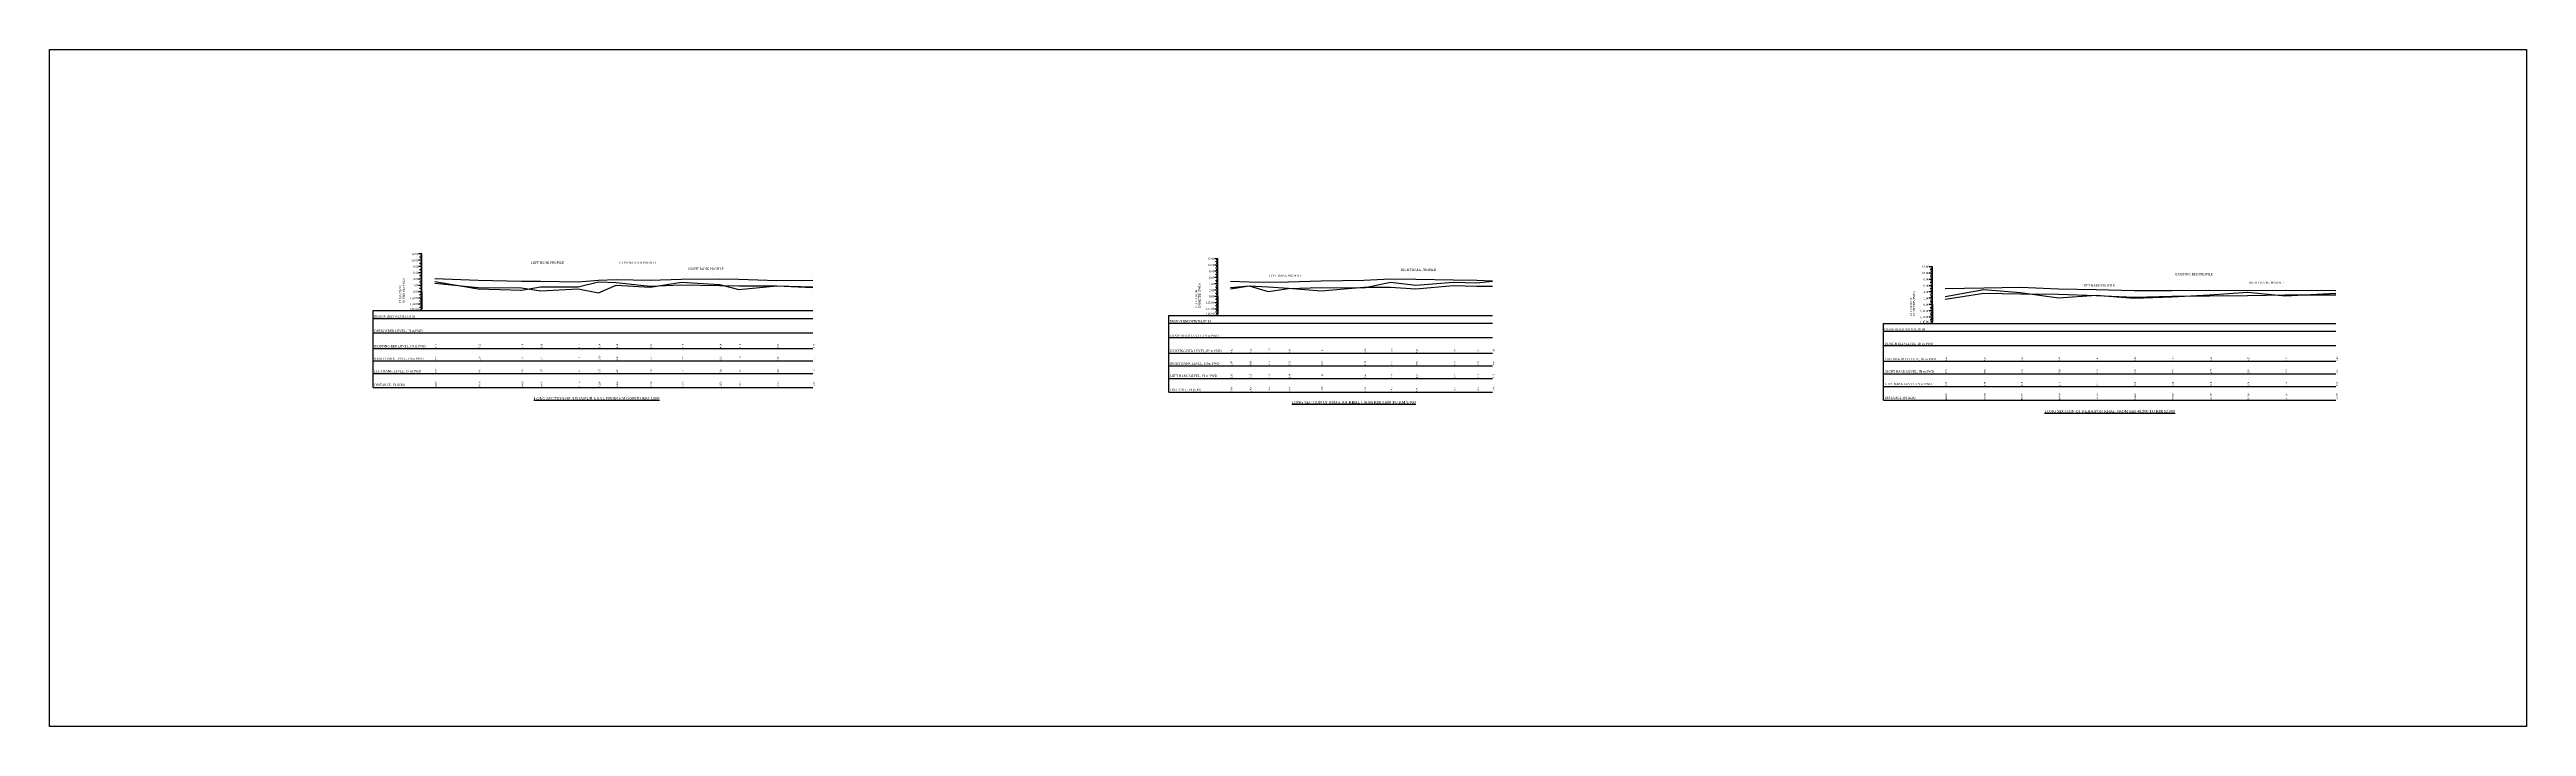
# Model space of a CAD drawing. Header units: metres. Extents: x -148477 to 168932, y -55673 to -2736.
# Drawn here: x -27091 to -26304, y -16543 to -16328 of the extents above; entities that cross this region are included whole.
import ezdxf
from ezdxf.enums import TextEntityAlignment as Align

# ---------------------------------------------------------------- set-up
doc = ezdxf.new("R2010")
doc.units = ezdxf.units.M
doc.styles.add('liza', font='times.ttf', dxfattribs={"height": 2})
doc.styles.get("Standard").update_dxf_attribs({"font": 'times.ttf'})

msp = doc.modelspace()

# ---------------------------------------------------------------- linework, layer by layer
at = {"color": 0, "lineweight": 30}
for p, q in [((-26972.4199, -16393.2265), (-26973.4199, -16393.2265)), ((-26972.4199, -16395.2265), (-26973.4199, -16395.2265)), ((-26972.4199, -16395.2265), (-26973.4199, -16395.2265)), ((-26972.4199, -16395.2265), (-26973.4199, -16395.2265)), ((-26972.4199, -16397.2265), (-26973.4199, -16397.2265)), ((-26972.4199, -16397.2265), (-26973.4199, -16397.2265)), ((-26972.4199, -16399.2265), (-26973.4199, -16399.2265)), ((-26972.4199, -16394.2265), (-26973.1699, -16394.2265)), ((-26972.4199, -16396.2265), (-26973.1699, -16396.2265)), ((-26972.4199, -16398.2265), (-26973.1699, -16398.2265)), ((-26972.4199, -16398.2265), (-26973.1699, -16398.2265)), ((-26972.4199, -16400.2265), (-26973.1699, -16400.2265)), ((-26972.4199, -16393.7265), (-26972.9199, -16393.7265)), ((-26972.4199, -16394.7265), (-26972.9199, -16394.7265)), ((-26972.4199, -16395.7265), (-26972.9199, -16395.7265)), ((-26972.4199, -16396.7265), (-26972.9199, -16396.7265)), ((-26972.4199, -16397.7265), (-26972.9199, -16397.7265)), ((-26972.4199, -16397.7265), (-26972.9199, -16397.7265)), ((-26972.4199, -16398.7265), (-26972.9199, -16398.7265)), ((-26972.4199, -16399.7265), (-26972.9199, -16399.7265)), ((-26972.4199, -16411.2265), (-26972.4199, -16393.2265)), ((-26719.7911, -16394.7449), (-26720.7911, -16394.7449)), ((-26719.7911, -16396.7449), (-26720.7911, -16396.7449)), ((-26719.7911, -16396.7449), (-26720.7911, -16396.7449)), ((-26719.7911, -16396.7449), (-26720.7911, -16396.7449)), ((-26719.7911, -16398.7449), (-26720.7911, -16398.7449)), ((-26719.7911, -16398.7449), (-26720.7911, -16398.7449)), ((-26719.7911, -16395.7449), (-26720.5411, -16395.7449)), ((-26719.7911, -16397.7449), (-26720.5411, -16397.7449)), ((-26719.7911, -16399.7449), (-26720.5411, -16399.7449)), ((-26719.7911, -16399.7449), (-26720.5411, -16399.7449)), ((-26719.7911, -16395.2449), (-26720.2911, -16395.2449)), ((-26719.7911, -16396.2449), (-26720.2911, -16396.2449)), ((-26719.7911, -16397.2449), (-26720.2911, -16397.2449)), ((-26719.7911, -16398.2449), (-26720.2911, -16398.2449)), ((-26719.7911, -16399.2449), (-26720.2911, -16399.2449)), ((-26719.7911, -16399.2449), (-26720.2911, -16399.2449)), ((-26719.7911, -16400.2449), (-26720.2911, -16400.2449)), ((-26719.7911, -16412.7449), (-26719.7911, -16394.7449)), ((-26492.9579, -16397.3096), (-26493.9579, -16397.3096)), ((-26492.9579, -16399.3096), (-26493.9579, -16399.3096)), ((-26492.9579, -16399.3096), (-26493.9579, -16399.3096)), ((-26492.9579, -16399.3096), (-26493.9579, -16399.3096)), ((-26492.9579, -16398.3096), (-26493.7079, -16398.3096)), ((-26492.9579, -16400.3096), (-26493.7079, -16400.3096)), ((-26492.9579, -16397.8096), (-26493.4579, -16397.8096)), ((-26492.9579, -16398.8096), (-26493.4579, -16398.8096)), ((-26492.9579, -16399.8096), (-26493.4579, -16399.8096)), ((-26492.9579, -16415.3096), (-26492.9579, -16397.3096)), ((-26972.4199, -16401.2265), (-26973.4199, -16401.2265)), ((-26972.4199, -16403.2265), (-26973.4199, -16403.2265)), ((-26972.4199, -16405.2265), (-26973.4199, -16405.2265)), ((-26972.4199, -16407.2265), (-26973.4199, -16407.2265)), ((-26972.4199, -16402.2265), (-26973.1699, -16402.2265)), ((-26972.4199, -16404.2265), (-26973.1699, -16404.2265)), ((-26972.4199, -16406.2265), (-26973.1699, -16406.2265)), ((-26972.4199, -16400.7265), (-26972.9199, -16400.7265)), ((-26972.4199, -16401.7265), (-26972.9199, -16401.7265)), ((-26972.4199, -16402.7265), (-26972.9199, -16402.7265)), ((-26972.4199, -16403.7265), (-26972.9199, -16403.7265)), ((-26972.4199, -16404.7265), (-26972.9199, -16404.7265)), ((-26972.4199, -16405.7265), (-26972.9199, -16405.7265)), ((-26972.4199, -16406.7265), (-26972.9199, -16406.7265)), ((-26972.4199, -16407.7265), (-26972.9199, -16407.7265)), ((-26719.7911, -16400.7449), (-26720.7911, -16400.7449)), ((-26719.7911, -16402.7449), (-26720.7911, -16402.7449)), ((-26719.7911, -16404.7449), (-26720.7911, -16404.7449)), ((-26719.7911, -16406.7449), (-26720.7911, -16406.7449)), ((-26719.7911, -16401.7449), (-26720.5411, -16401.7449)), ((-26719.7911, -16403.7449), (-26720.5411, -16403.7449)), ((-26719.7911, -16405.7449), (-26720.5411, -16405.7449)), ((-26719.7911, -16407.7449), (-26720.5411, -16407.7449)), ((-26719.7911, -16401.2449), (-26720.2911, -16401.2449)), ((-26719.7911, -16402.2449), (-26720.2911, -16402.2449)), ((-26719.7911, -16403.2449), (-26720.2911, -16403.2449)), ((-26719.7911, -16404.2449), (-26720.2911, -16404.2449)), ((-26719.7911, -16405.2449), (-26720.2911, -16405.2449)), ((-26719.7911, -16406.2449), (-26720.2911, -16406.2449)), ((-26719.7911, -16407.2449), (-26720.2911, -16407.2449)), ((-26492.9579, -16401.3096), (-26493.9579, -16401.3096)), ((-26492.9579, -16401.3096), (-26493.9579, -16401.3096)), ((-26492.9579, -16403.3096), (-26493.9579, -16403.3096)), ((-26492.9579, -16405.3096), (-26493.9579, -16405.3096)), ((-26492.9579, -16407.3096), (-26493.9579, -16407.3096)), ((-26492.9579, -16402.3096), (-26493.7079, -16402.3096)), ((-26492.9579, -16402.3096), (-26493.7079, -16402.3096)), ((-26492.9579, -16404.3096), (-26493.7079, -16404.3096)), ((-26492.9579, -16406.3096), (-26493.7079, -16406.3096)), ((-26492.9579, -16400.8096), (-26493.4579, -16400.8096)), ((-26492.9579, -16401.8096), (-26493.4579, -16401.8096)), ((-26492.9579, -16401.8096), (-26493.4579, -16401.8096)), ((-26492.9579, -16402.8096), (-26493.4579, -16402.8096)), ((-26492.9579, -16403.8096), (-26493.4579, -16403.8096)), ((-26492.9579, -16404.8096), (-26493.4579, -16404.8096)), ((-26492.9579, -16405.8096), (-26493.4579, -16405.8096)), ((-26492.9579, -16406.8096), (-26493.4579, -16406.8096)), ((-26492.9579, -16407.8096), (-26493.4579, -16407.8096)), ((-26987.9199, -16411.2265), (-26848.336, -16411.2265)), ((-26987.9199, -16413.7212), (-26848.336, -16413.7212)), ((-26972.4199, -16409.2265), (-26973.4199, -16409.2265)), ((-26972.4199, -16411.2265), (-26973.4199, -16411.2265)), ((-26972.4199, -16408.2265), (-26973.1699, -16408.2265)), ((-26972.4199, -16410.2265), (-26973.1699, -16410.2265)), ((-26972.4199, -16408.7265), (-26972.9199, -16408.7265)), ((-26972.4199, -16409.7265), (-26972.9199, -16409.7265)), ((-26972.4199, -16410.7265), (-26972.9199, -16410.7265)), ((-26735.2911, -16412.7449), (-26632.5922, -16412.7449)), ((-26735.2911, -16415.2395), (-26632.5922, -16415.2395)), ((-26719.7911, -16408.7449), (-26720.7911, -16408.7449)), ((-26719.7911, -16410.7449), (-26720.7911, -16410.7449)), ((-26719.7911, -16412.7449), (-26720.7911, -16412.7449)), ((-26719.7911, -16409.7449), (-26720.5411, -16409.7449)), ((-26719.7911, -16411.7449), (-26720.5411, -16411.7449)), ((-26719.7911, -16408.2449), (-26720.2911, -16408.2449)), ((-26719.7911, -16409.2449), (-26720.2911, -16409.2449)), ((-26719.7911, -16410.2449), (-26720.2911, -16410.2449)), ((-26719.7911, -16411.2449), (-26720.2911, -16411.2449)), ((-26719.7911, -16412.2449), (-26720.2911, -16412.2449)), ((-26508.4579, -16415.3096), (-26364.9714, -16415.3096)), ((-26492.9579, -16409.3096), (-26493.9579, -16409.3096)), ((-26492.9579, -16411.3096), (-26493.9579, -16411.3096)), ((-26492.9579, -16413.3096), (-26493.9579, -16413.3096)), ((-26492.9579, -16415.3096), (-26493.9579, -16415.3096)), ((-26492.9579, -16408.3096), (-26493.7079, -16408.3096)), ((-26492.9579, -16410.3096), (-26493.7079, -16410.3096)), ((-26492.9579, -16412.3096), (-26493.7079, -16412.3096)), ((-26492.9579, -16414.3096), (-26493.7079, -16414.3096)), ((-26492.9579, -16408.8096), (-26493.4579, -16408.8096)), ((-26492.9579, -16409.8096), (-26493.4579, -16409.8096)), ((-26492.9579, -16410.8096), (-26493.4579, -16410.8096)), ((-26492.9579, -16411.8096), (-26493.4579, -16411.8096)), ((-26492.9579, -16412.8096), (-26493.4579, -16412.8096)), ((-26492.9579, -16413.8096), (-26493.4579, -16413.8096)), ((-26492.9579, -16414.8096), (-26493.4579, -16414.8096)), ((-26987.7256, -16418.2737), (-26848.336, -16418.2737)), ((-26735.0969, -16419.792), (-26632.5922, -16419.792)), ((-26508.4579, -16417.8042), (-26364.9714, -16417.8042)), ((-26508.2637, -16422.3567), (-26364.9714, -16422.3567)), ((-26987.9199, -16435.6265), (-26848.336, -16435.6265)), ((-26735.2911, -16437.1449), (-26632.5922, -16437.1449)), ((-26508.4579, -16439.7096), (-26364.9714, -16439.7096))]:
    msp.add_line(p, q, dxfattribs=at)
at = {"lineweight": 30}
for p, q in [((-26972.4199, -16405.2265), (-26972.4199, -16410.6565)), ((-26719.7911, -16406.7449), (-26719.7911, -16412.1749)), ((-26987.9199, -16435.6265), (-26987.9199, -16411.2265)), ((-26735.2911, -16437.1449), (-26735.2911, -16412.7449)), ((-26508.4579, -16439.7096), (-26508.4579, -16415.3096)), ((-26492.9579, -16409.3096), (-26492.9579, -16414.7396)), ((-26987.9199, -16423.2265), (-26848.336, -16423.2265)), ((-26987.9199, -16427.2265), (-26848.336, -16427.2265)), ((-26987.9199, -16431.2265), (-26848.336, -16431.2265)), ((-26735.2911, -16424.7449), (-26632.5922, -16424.7449)), ((-26735.2911, -16428.7449), (-26632.5922, -16428.7449)), ((-26508.4579, -16427.3096), (-26364.9714, -16427.3096)), ((-26508.4579, -16431.3096), (-26364.9714, -16431.3096)), ((-26735.2911, -16432.7449), (-26632.5922, -16432.7449)), ((-26508.4579, -16435.3096), (-26364.9714, -16435.3096))]:
    msp.add_line(p, q, dxfattribs=at)
at = {"linetype": 'Continuous', "lineweight": -3, "ltscale": 0.5}
msp.add_lwpolyline([(-27090.6235, -16328.2814), (-26304.4136, -16328.2814), (-26304.4136, -16543.3474), (-27090.6235, -16543.3474)], close=True, dxfattribs=at)
at = {"color": 2, "lineweight": 30}
for points in [[(-26937.885, -16395.9672, 0, 0, 0), (-26938.5901, -16395.9668, 0, 0, 0), (-26940.4934, -16402.7627, 0.2996, 0, 0), (-26941.0782, -16404.6899, 0, 0, 0)], [(-26703.6665, -16400.1758, 0, 0, 0), (-26704.3716, -16400.1755, 0, 0, 0), (-26704.9259, -16402.5251, 0.2996, 0, 0), (-26705.2027, -16403.6071, 0, 0, 0)], [(-26445.5181, -16403.2989, 0, 0, 0), (-26446.2232, -16403.2986, 0, 0, 0), (-26446.7775, -16405.6482, 0.2996, 0, 0), (-26447.0543, -16406.7302, 0, 0, 0)]]:
    msp.add_lwpolyline(points, format="xyseb", dxfattribs=at)
at = {"color": 4, "lineweight": 30}
for points in [[(-26909.9878, -16396.0661, 0, 0, 0), (-26910.8598, -16396.0468, 0, 0, 0), (-26911.8353, -16400.1765, 0.2996, 0, 0), (-26912.1289, -16401.4258, 0, 0, 0)], [(-26416.0008, -16399.7181, 0, 0, 0), (-26416.8727, -16399.6989, 0, 0, 0), (-26417.8483, -16403.8286, 0.2996, 0, 0), (-26418.1418, -16405.0778, 0, 0, 0)]]:
    msp.add_lwpolyline(points, format="xyseb", dxfattribs=at)
at = {"color": 6, "lineweight": 30}
for points in [[(-26888.0111, -16398.0137, 0, 0, 0), (-26889.1673, -16398.02, 0, 0, 0), (-26889.7869, -16401.0112, 0.2996, 0, 0), (-26890.016, -16402.1465, 0, 0, 0)], [(-26661.7929, -16398.2528, 0, 0, 0), (-26662.9491, -16398.259, 0, 0, 0), (-26663.5687, -16401.2502, 0.2996, 0, 0), (-26663.7978, -16402.3856, 0, 0, 0)], [(-26392.66, -16402.3823, 0, 0, 0), (-26393.8163, -16402.3885, 0, 0, 0), (-26394.4358, -16405.3797, 0.2996, 0, 0), (-26394.665, -16406.5151, 0, 0, 0)]]:
    msp.add_lwpolyline(points, format="xyseb", dxfattribs=at)
at = {"color": 0, "lineweight": 30}
for points in [[(-26977.4199, -16408.9265, 0, 0, 0), (-26977.4199, -16401.1799, 0.2767, 0, 0), (-26977.4199, -16400.6265, 0, 0, 0)], [(-26724.7911, -16410.4449, 0, 0, 0), (-26724.7911, -16402.6982, 0.2767, 0, 0), (-26724.7911, -16402.1449, 0, 0, 0)], [(-26497.9579, -16413.0096, 0, 0, 0), (-26497.9579, -16405.2629, 0.2767, 0, 0), (-26497.9579, -16404.7096, 0, 0, 0)]]:
    msp.add_lwpolyline(points, format="xyseb", dxfattribs=at)
at = {"color": 3, "linetype": 'Continuous', "lineweight": -3, "ltscale": 0.5}
for points in [[(-26968.336, -16401.0565), (-26954.536, -16401.6065), (-26940.816, -16401.8665), (-26934.816, -16401.8465), (-26922.816, -16402.0565), (-26916.416, -16401.5865), (-26910.816, -16401.3765), (-26900.016, -16401.5165), (-26890.016, -16401.2465), (-26878.016, -16401.1865), (-26871.816, -16401.2265), (-26859.816, -16401.7165), (-26848.336, -16401.5965)], [(-26715.7996, -16401.9249), (-26709.7996, -16402.1249), (-26703.7996, -16402.1449), (-26697.3996, -16402.1349), (-26686.9996, -16401.8049), (-26673.3996, -16401.5849), (-26664.9596, -16401.1849), (-26656.9596, -16401.2749), (-26644.9596, -16401.4249), (-26637.5596, -16401.6049), (-26632.5996, -16401.7349)], [(-26488.9741, -16404.1796), (-26476.6541, -16403.9896), (-26464.9741, -16403.7896), (-26452.9741, -16404.3296), (-26440.9741, -16404.4996), (-26428.9741, -16404.8096), (-26416.9741, -16404.8196), (-26404.9741, -16404.7696), (-26392.9741, -16404.8096), (-26380.9741, -16404.7696), (-26364.9741, -16404.8496)], [(-26488.9741, -16404.1796), (-26476.6541, -16403.9896), (-26464.9741, -16403.7896), (-26452.9741, -16404.3296), (-26440.9741, -16404.4996), (-26428.9741, -16404.8096), (-26416.9741, -16404.8196), (-26404.9741, -16404.7696), (-26392.9741, -16404.8096), (-26380.9741, -16404.7696), (-26364.9741, -16404.8496)]]:
    msp.add_lwpolyline(points, dxfattribs=at)
at = {"color": 2, "linetype": 'Continuous', "lineweight": -3, "ltscale": 0.5}
for points in [[(-26968.336, -16401.9465), (-26954.536, -16404.3465), (-26940.816, -16404.6965), (-26934.816, -16403.6565), (-26922.816, -16403.6265), (-26916.416, -16402.0565), (-26910.816, -16402.3165), (-26900.016, -16403.4865), (-26890.016, -16403.0065), (-26878.016, -16403.2465), (-26871.816, -16403.3765), (-26859.816, -16403.3765), (-26848.336, -16403.8565)], [(-26715.7996, -16403.9149), (-26709.7996, -16403.3549), (-26703.7996, -16403.6649), (-26697.3996, -16404.1049), (-26686.9996, -16404.8949), (-26673.3996, -16403.8349), (-26664.9596, -16403.8049), (-26656.9596, -16404.2749), (-26644.9596, -16403.2849), (-26637.5596, -16403.4549), (-26632.5996, -16403.4549)], [(-26488.9741, -16406.7796), (-26476.6541, -16404.5596), (-26464.9741, -16405.4296), (-26452.9741, -16407.1996), (-26440.9741, -16406.3396), (-26428.9741, -16407.2596), (-26416.9741, -16406.8496), (-26404.9741, -16406.2196), (-26392.9741, -16405.3696), (-26380.9741, -16406.5696), (-26364.9741, -16405.6896)]]:
    msp.add_lwpolyline(points, dxfattribs=at)
at = {"color": 6, "linetype": 'Continuous', "lineweight": -3, "ltscale": 0.5}
for points in [[(-26968.336, -16402.5065), (-26954.536, -16403.8365), (-26940.816, -16403.9965), (-26934.816, -16404.9165), (-26922.816, -16404.2665), (-26916.416, -16405.6065), (-26910.816, -16403.1365), (-26900.016, -16403.7565), (-26890.016, -16402.1465), (-26878.016, -16402.9665), (-26871.816, -16404.4865), (-26859.816, -16403.3665), (-26848.336, -16403.7165)], [(-26715.7996, -16404.2749), (-26709.7996, -16403.3349), (-26703.7996, -16405.1349), (-26697.3996, -16404.2149), (-26686.9996, -16403.9149), (-26673.3996, -16403.9549), (-26664.9596, -16402.1949), (-26656.9596, -16403.1449), (-26644.9596, -16402.1849), (-26637.5596, -16402.4449), (-26632.5996, -16401.8849)], [(-26488.9741, -16404.1796), (-26476.6541, -16403.9896), (-26464.9741, -16403.7896), (-26452.9741, -16404.3296), (-26440.9741, -16404.4996), (-26428.9741, -16404.8096), (-26416.9741, -16404.8196), (-26404.9741, -16404.7696), (-26392.9741, -16404.8096), (-26380.9741, -16404.7696), (-26364.9741, -16404.8496)], [(-26488.9741, -16407.5596), (-26476.6541, -16405.7296), (-26464.9741, -16405.8796), (-26452.9741, -16406.0296), (-26440.9741, -16406.3996), (-26428.9741, -16406.9496), (-26416.9741, -16406.6196), (-26404.9741, -16406.5296), (-26392.9741, -16406.4196), (-26380.9741, -16406.1996), (-26364.9741, -16406.2696)]]:
    msp.add_lwpolyline(points, dxfattribs=at)

# ---------------------------------------------------------------- texts
at = {"color": 0, "lineweight": 30}
for s, p in [('12.00', (-26973.5199, -16393.5515)), ('10.00', (-26973.5199, -16395.5515)), ('8.00', (-26973.5199, -16397.5515)), ('6.00', (-26973.5199, -16399.5515)), ('12.00', (-26720.8911, -16395.0699)), ('10.00', (-26720.8911, -16397.0699)), ('8.00', (-26720.8911, -16399.0699)), ('12.00', (-26494.0579, -16397.6346)), ('10.00', (-26494.0579, -16399.6346)), ('(-)2.00', (-26973.5199, -16407.5515)), ('4.00', (-26973.5199, -16401.5515)), ('0.00', (-26973.5199, -16405.5515)), ('2.00', (-26973.5199, -16403.5515)), ('4.00', (-26720.8911, -16403.0699)), ('0.00', (-26720.8911, -16407.0699)), ('6.00', (-26720.8911, -16401.0699)), ('2.00', (-26720.8911, -16405.0699)), ('4.00', (-26494.0579, -16405.6346)), ('8.00', (-26494.0579, -16401.6346)), ('6.00', (-26494.0579, -16403.6346)), ('2.00', (-26494.0579, -16407.6346)), ('(-)4.00', (-26973.5199, -16409.4765)), ('(-)6.00', (-26973.5199, -16411.0109)), ('(-)2.00', (-26720.8911, -16409.0699)), ('(-)4.00', (-26720.8911, -16410.9949)), ('(-)6.00', (-26720.8911, -16412.5292)), ('(-)2.00', (-26494.0579, -16411.6346)), ('(-)4.00', (-26494.0579, -16413.5596)), ('(-)6.00', (-26494.0579, -16415.094)), ('0.00', (-26494.0579, -16409.6346))]:
    msp.add_text(s, height=0.65, dxfattribs=at).set_placement(p, align=Align.RIGHT)
for s, p in [('ELEVATION', (-26978.9199, -16408.7965)), ('IN METRE (PWD)', (-26977.9199, -16408.7965)), ('ELEVATION', (-26726.2911, -16410.3149)), ('IN METRE (PWD)', (-26725.2911, -16410.3149)), ('ELEVATION', (-26499.4579, -16412.8796)), ('IN METRE (PWD)', (-26498.4579, -16412.8796))]:
    msp.add_text(s, height=0.65, rotation=90, dxfattribs=at).set_placement(p)
at = {"color": 2, "lineweight": 30, "char_height": 0.7, "attachment_point": 1}
for insert in [(-26937.8201, -16395.591), (-26703.6017, -16399.7997), (-26445.4532, -16402.9228)]:
    msp.add_mtext('LEFT BANK PROFILE', dxfattribs=dict(at, insert=insert))
at = {"color": 4, "lineweight": 30, "char_height": 0.7, "attachment_point": 1}
for insert in [(-26909.8562, -16395.6507), (-26415.8692, -16399.3027)]:
    msp.add_mtext('EXISTING BED PROFILE', dxfattribs=dict(at, insert=insert))
at = {"color": 6, "lineweight": 30, "char_height": 0.7, "attachment_point": 1}
for insert in [(-26887.8319, -16397.6314), (-26661.67, -16397.9134), (-26392.4808, -16402)]:
    msp.add_mtext('RIGHT BANK PROFILE', dxfattribs=dict(at, insert=insert))
at = {"color": 0, "lineweight": 30, "char_height": 0.7, "attachment_point": 1}
for s, insert in [('DESIGN BED WIDTH, IN M', (-26987.7221, -16412.7324)), ('DESIGN BED WIDTH, IN M', (-26735.0933, -16414.2508)), ('EXISTING BED LEVEL, IN m PWD', (-26987.6021, -16422.1694)), ('DESIGN BED LEVEL, IN m PWD', (-26987.5314, -16417.3208)), ('EXISTING BED LEVEL, IN m PWD', (-26734.9734, -16423.6877)), ('DESIGN BED LEVEL, IN m PWD', (-26734.9026, -16418.8392)), ('DESIGN BED WIDTH, IN M', (-26508.2601, -16416.8155)), ('DESIGN BED LEVEL, IN m PWD', (-26508.0694, -16421.4039)), ('LEFT BANK LEVEL, IN m PWD', (-26987.57, -16430.0941)), ('RIGHT BANK LEVEL, IN m PWD', (-26987.5472, -16426.1444)), ('LEFT BANK LEVEL, IN m PWD', (-26734.9413, -16431.6124)), ('RIGHT BANK LEVEL, IN m PWD', (-26734.9185, -16427.6627)), ('EXISTING BED LEVEL, IN m PWD', (-26508.1402, -16426.2524)), ('RIGHT BANK LEVEL, IN m PWD', (-26508.0853, -16430.2274)), ('DISTANCE, IN (KM)', (-26987.4917, -16434.4872)), ('DISTANCE, IN (KM)', (-26734.863, -16436.0055)), ('LEFT BANK LEVEL, IN m PWD', (-26508.1081, -16434.1771)), ('DISTANCE, IN (KM)', (-26508.0298, -16438.5702))]:
    msp.add_mtext(s, dxfattribs=dict(at, insert=insert))
at = {"linetype": 'Continuous', "lineweight": -3, "ltscale": 0.5, "char_height": 0.5, "width": 2.15, "attachment_point": 1, "rotation": 90, "style": 'liza'}
for s, insert in [('4.17', (-26968.236, -16423.1265)), ('3.62', (-26954.436, -16423.1265)), ('3.36', (-26940.716, -16423.1265)), ('3.38', (-26934.716, -16423.1265)), ('3.17', (-26922.716, -16423.1265)), ('3.64', (-26916.316, -16423.1265)), ('3.85', (-26910.716, -16423.1265)), ('3.71', (-26899.916, -16423.1265)), ('3.98', (-26889.916, -16423.1265)), ('4.04', (-26877.916, -16423.1265)), ('4.00', (-26871.716, -16423.1265)), ('3.51', (-26859.716, -16423.1265)), ('3.63', (-26848.236, -16423.1265)), ('4.82', (-26715.6996, -16424.6449)), ('4.62', (-26709.6996, -16424.6449)), ('4.60', (-26703.6996, -16424.6449)), ('4.61', (-26697.2996, -16424.6449)), ('4.94', (-26686.8996, -16424.6449)), ('5.16', (-26673.2996, -16424.6449)), ('5.56', (-26664.8596, -16424.6449)), ('5.47', (-26656.8596, -16424.6449)), ('5.32', (-26644.8596, -16424.6449)), ('5.14', (-26637.4596, -16424.6449)), ('5.01', (-26632.4996, -16424.6449)), ('3.28', (-26968.236, -16431.1265)), ('2.72', (-26968.236, -16427.1265)), ('0.88', (-26954.436, -16431.1265)), ('1.39', (-26954.436, -16427.1265)), ('0.53', (-26940.716, -16431.1265)), ('1.23', (-26940.716, -16427.1265)), ('0.31', (-26934.716, -16427.1265)), ('1.57', (-26934.716, -16431.1265)), ('0.96', (-26922.716, -16427.1265)), ('1.60', (-26922.716, -16431.1265)), ('-0.38', (-26916.316, -16427.1265)), ('3.17', (-26916.316, -16431.1265)), ('2.09', (-26910.716, -16427.1265)), ('2.91', (-26910.716, -16431.1265)), ('1.47', (-26899.916, -16427.1265)), ('1.74', (-26899.916, -16431.1265)), ('3.08', (-26889.916, -16427.1265)), ('2.22', (-26889.916, -16431.1265)), ('1.98', (-26877.916, -16431.1265)), ('2.26', (-26877.916, -16427.1265)), ('0.74', (-26871.716, -16427.1265)), ('1.85', (-26871.716, -16431.1265)), ('1.86', (-26859.716, -16427.1265)), ('1.85', (-26859.716, -16431.1265)), ('1.37', (-26848.236, -16431.1265)), ('1.51', (-26848.236, -16427.1265)), ('2.83', (-26715.6996, -16432.6449)), ('2.47', (-26715.6996, -16428.6449)), ('3.41', (-26709.6996, -16428.6449)), ('3.39', (-26709.6996, -16432.6449)), ('3.08', (-26703.6996, -16432.6449)), ('1.61', (-26703.6996, -16428.6449)), ('2.53', (-26697.2996, -16428.6449)), ('2.64', (-26697.2996, -16432.6449)), ('2.83', (-26686.8996, -16428.6449)), ('1.85', (-26686.8996, -16432.6449)), ('2.79', (-26673.2996, -16428.6449)), ('2.91', (-26673.2996, -16432.6449)), ('2.94', (-26664.8596, -16432.6449)), ('4.55', (-26664.8596, -16428.6449)), ('3.60', (-26656.8596, -16428.6449)), ('2.47', (-26656.8596, -16432.6449)), ('4.56', (-26644.8596, -16428.6449)), ('3.46', (-26644.8596, -16432.6449)), ('4.30', (-26637.4596, -16428.6449)), ('3.29', (-26637.4596, -16432.6449)), ('4.86', (-26632.4996, -16428.6449)), ('3.29', (-26632.4996, -16432.6449)), ('5.13', (-26488.8741, -16427.2096)), ('1.75', (-26488.8741, -16431.2096)), ('3.58', (-26476.5541, -16431.2096)), ('5.32', (-26476.5541, -16427.2096)), ('5.52', (-26464.8741, -16427.2096)), ('3.43', (-26464.8741, -16431.2096)), ('4.98', (-26452.8741, -16427.2096)), ('3.28', (-26452.8741, -16431.2096)), ('4.81', (-26440.8741, -16427.2096)), ('2.91', (-26440.8741, -16431.2096)), ('4.50', (-26428.8741, -16427.2096)), ('2.36', (-26428.8741, -16431.2096)), ('4.49', (-26416.8741, -16427.2096)), ('2.69', (-26416.8741, -16431.2096)), ('2.78', (-26404.8741, -16431.2096)), ('4.54', (-26404.8741, -16427.2096)), ('4.50', (-26392.8741, -16427.2096)), ('2.89', (-26392.8741, -16431.2096)), ('3.11', (-26380.8741, -16431.2096)), ('4.54', (-26380.8741, -16427.2096)), ('3.04', (-26364.8741, -16431.2096)), ('4.46', (-26364.8741, -16427.2096)), ('0.000', (-26968.236, -16435.4265)), ('0.345', (-26954.436, -16435.4265)), ('0.688', (-26940.716, -16435.4265)), ('0.838', (-26934.716, -16435.4265)), ('1.138', (-26922.716, -16435.4265)), ('1.298', (-26916.316, -16435.4265)), ('1.438', (-26910.716, -16435.4265)), ('1.708', (-26899.916, -16435.4265)), ('1.958', (-26889.916, -16435.4265)), ('2.258', (-26877.916, -16435.4265)), ('2.413', (-26871.716, -16435.4265)), ('2.713', (-26859.716, -16435.4265)), ('3.000', (-26848.236, -16435.4265)), ('3.680', (-26715.6996, -16437.0449)), ('3.830', (-26709.6996, -16437.0449)), ('3.980', (-26703.6996, -16437.0449)), ('4.140', (-26697.2996, -16437.0449)), ('4.400', (-26686.8996, -16437.0449)), ('4.740', (-26673.2996, -16437.0449)), ('4.951', (-26664.8596, -16437.0449)), ('5.151', (-26656.8596, -16437.0449)), ('5.451', (-26644.8596, -16437.0449)), ('5.636', (-26637.4596, -16437.0449)), ('5.760', (-26632.4996, -16437.0449)), ('48.900', (-26488.8741, -16439.6096)), ('2.53', (-26488.8741, -16435.2096)), ('49.208', (-26476.5541, -16439.6096)), ('4.75', (-26476.5541, -16435.2096)), ('3.88', (-26464.8741, -16435.2096)), ('49.500', (-26464.8741, -16439.6096)), ('49.800', (-26452.8741, -16439.6096)), ('2.11', (-26452.8741, -16435.2096)), ('50.100', (-26440.8741, -16439.6096)), ('2.97', (-26440.8741, -16435.2096)), ('2.05', (-26428.8741, -16435.2096)), ('50.400', (-26428.8741, -16439.6096)), ('50.700', (-26416.8741, -16439.6096)), ('2.46', (-26416.8741, -16435.2096)), ('3.09', (-26404.8741, -16435.2096)), ('51.000', (-26404.8741, -16439.6096)), ('51.300', (-26392.8741, -16439.6096)), ('3.94', (-26392.8741, -16435.2096)), ('51.600', (-26380.8741, -16439.6096)), ('2.74', (-26380.8741, -16435.2096)), ('52.000', (-26364.8741, -16439.6096)), ('3.62', (-26364.8741, -16435.2096))]:
    msp.add_mtext(s, dxfattribs=dict(at, insert=insert))
at = {"color": 0, "linetype": 'ByBlock', "lineweight": 30, "char_height": 0.861585, "width": 43.932388, "attachment_point": 1}
for s, insert in [('\\pi-861.6,l861.6,t3.705e+004;{\\LLONG SECTION OF NEHAIPUR KHAL FROM KM 0.000TO KM 3.000}', (-26936.8536, -16438.6759)), ('\\pi-861.6,l861.6,t3.705e+004;{\\LLONG SECTION OF MAGURA KHAL FROM KM 3.680 TO KM 5.760}', (-26696.3221, -16439.9072)), ('\\pi-861.6,l861.6,t3.705e+004;{\\LLONG SECTION OF NEHAIPUR KHAL FROM KM 48.900 TO KM 52.000}', (-26457.3916, -16442.7589))]:
    msp.add_mtext(s, dxfattribs=dict(at, insert=insert))

doc.saveas('drawing.dxf')
